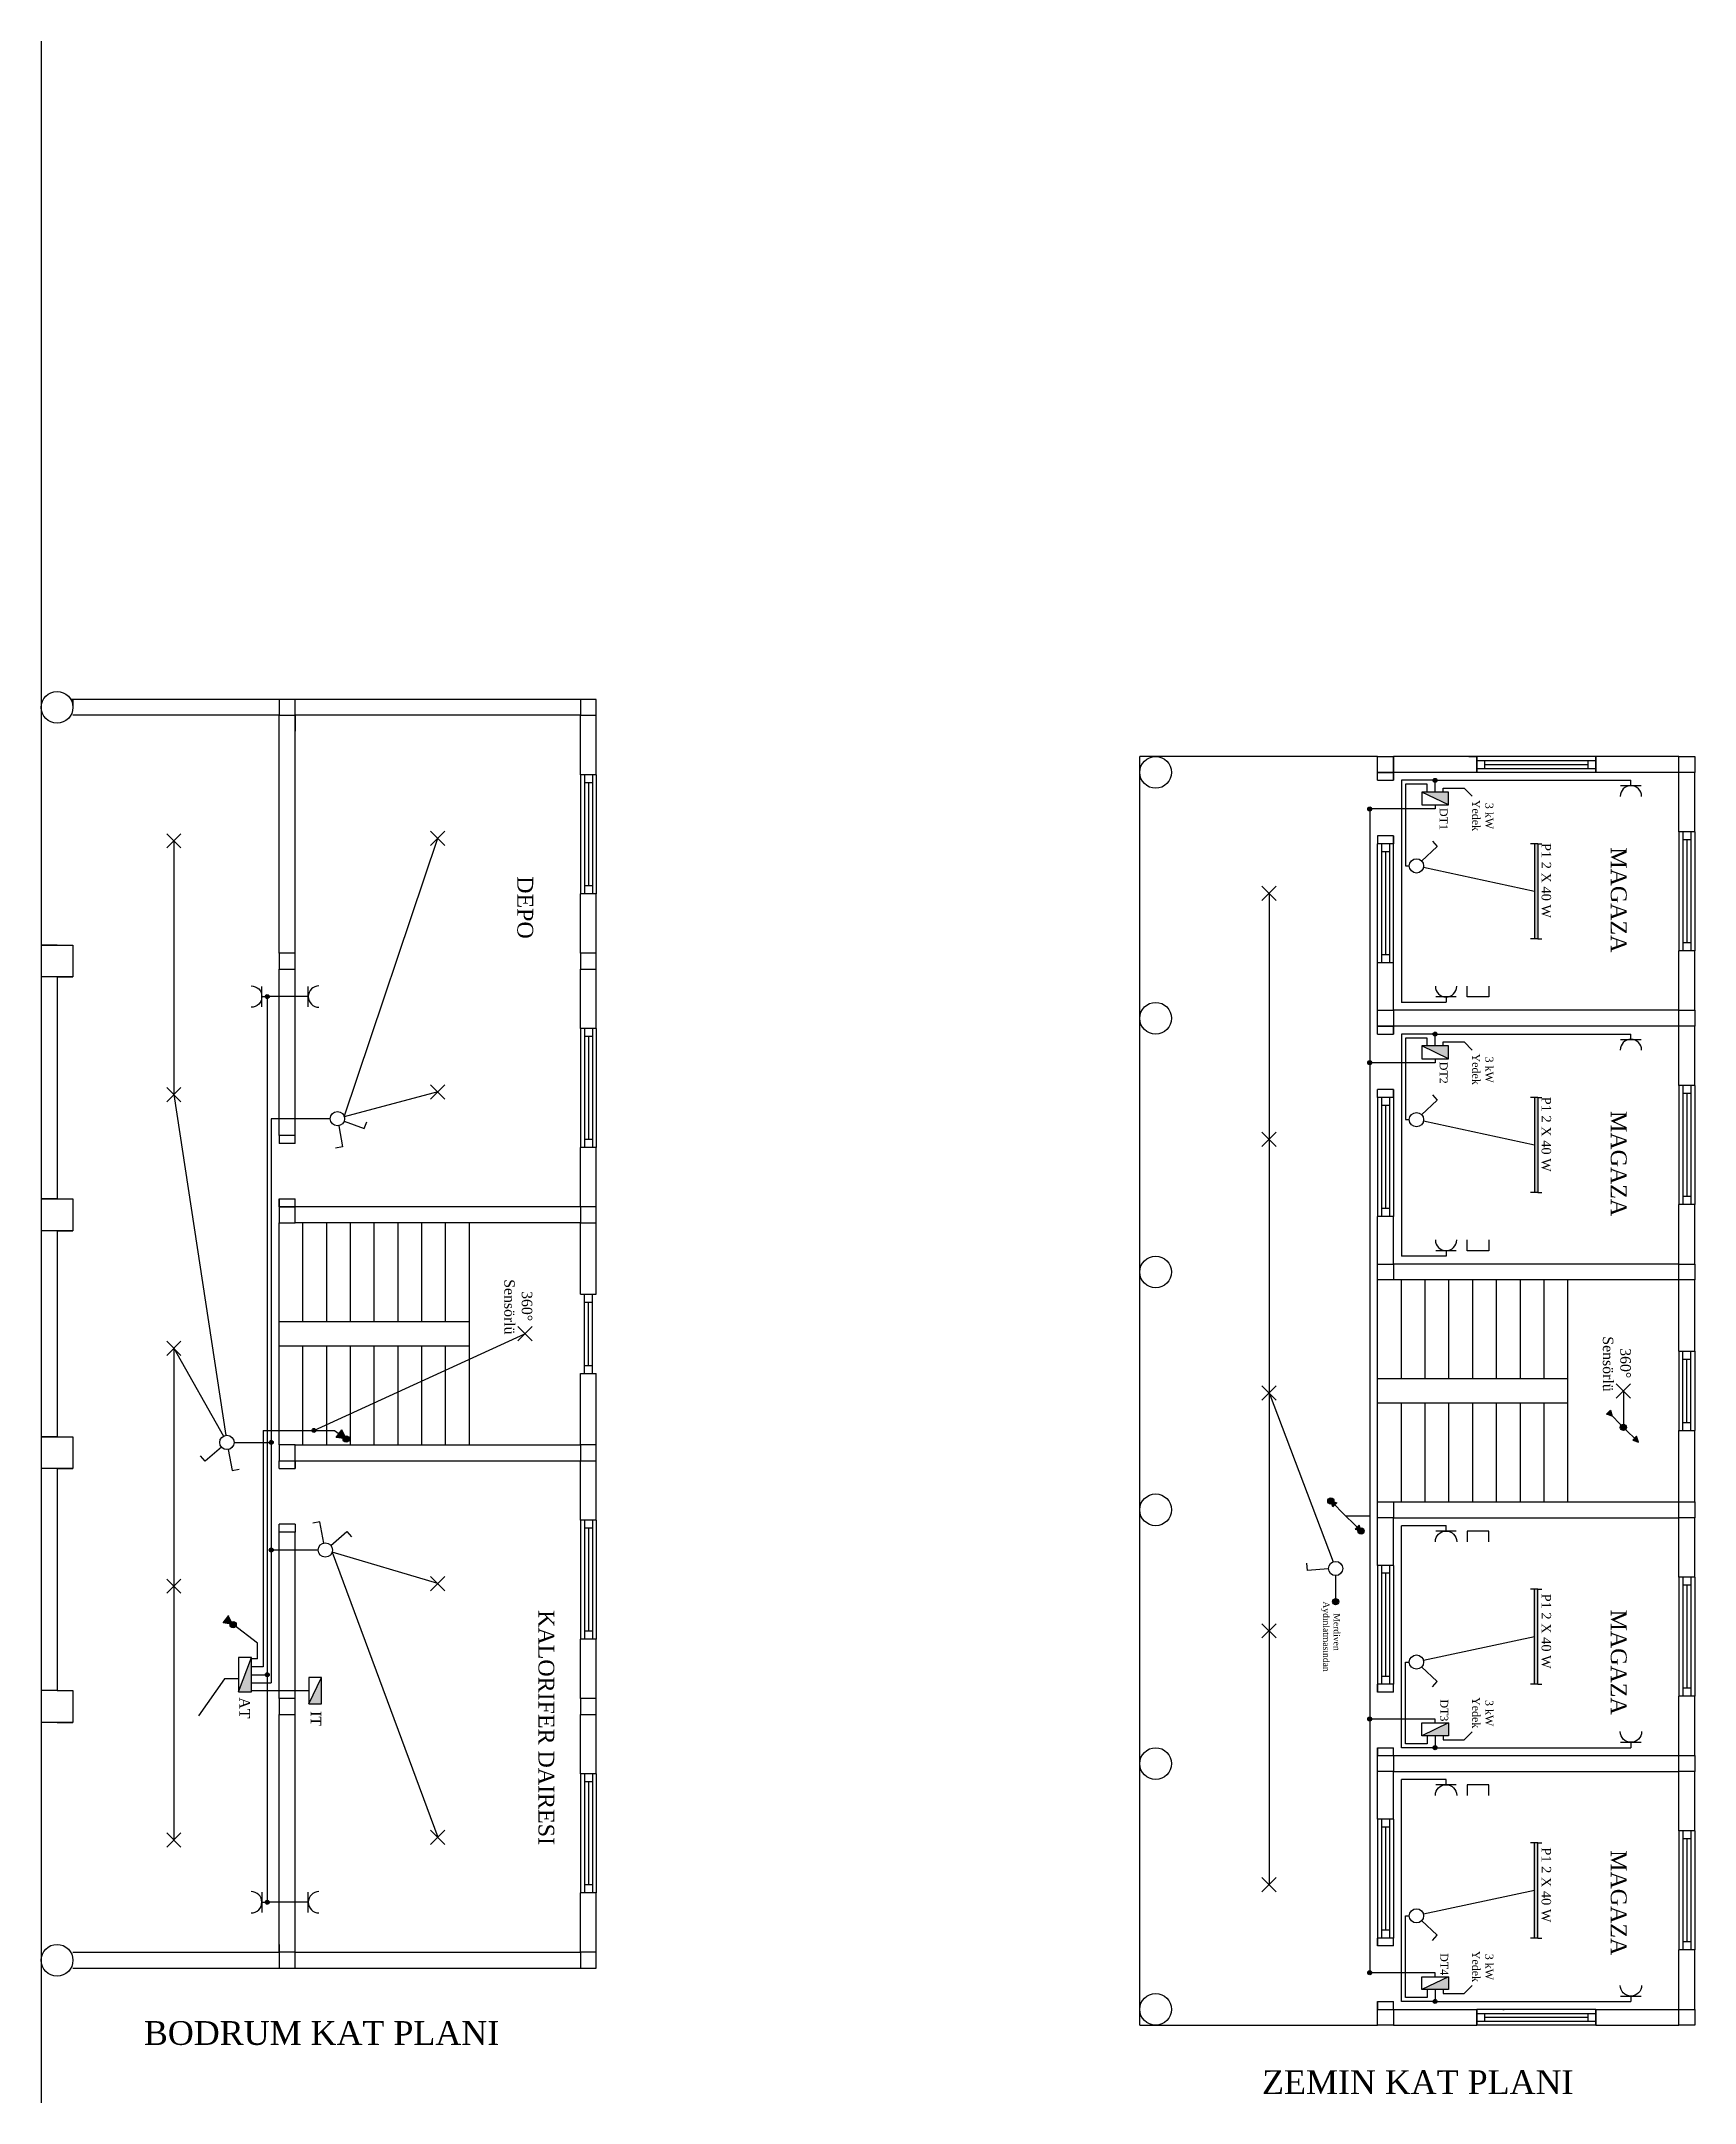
# Model space of a CAD drawing. Extents: x 17098 to 26368, y -5184 to -2184.
# Drawn here: x 17098 to 19184, y -4784 to -2184 of the extents above; entities that cross this region are included whole.
import ezdxf

# ---------------------------------------------------------------- set-up
doc = ezdxf.new("R2010")
doc.units = 0
doc.header["$MEASUREMENT"] = 0
doc.layers.get('0').update_dxf_attribs({"linetype": 'CONTINUOUS'})
doc.layers.get('DEFPOINTS').update_dxf_attribs({"linetype": 'CONTINUOUS'})
for name, color, linetype in [('BUAT', 241, 'CONTINUOUS'), ('duvar', 3, 'CONTINUOUS'), ('döşeme', 40, 'CONTINUOUS'), ('kolon', 1, 'CONTINUOUS'), ('Layer1', 4, 'CONTINUOUS'), ('LINYE', 2, 'CONTINUOUS'), ('sorti', 3, 'CONTINUOUS'), ('yazı', 6, 'CONTINUOUS')]:
    doc.layers.add(name, color=color, linetype=linetype)
doc.styles.get("Standard").update_dxf_attribs({"font": 'times.ttf'})

msp = doc.modelspace()

# ---------------------------------------------------------------- texts
at = {"layer": 'LINYE', "char_height": 10, "width": 38.182, "attachment_point": 1, "rotation": 270}
for s, insert in [(' 3 kW\\PYedek', (18929.5, -3141.2)), ('{\\fTimes New Roman|b0|i0|c162|p18;DT1}', (18871.9, -3151.5)), ('{\\fTimes New Roman|b0|i0|c162|p18;DT2}', (18871.9, -3471.5)), (' 3 kW\\PYedek', (18929.5, -3461.2)), ('{\\fTimes New Roman|b0|i0|c162|p18;DT3}', (18872.6, -4275.7)), (' 3 kW\\PYedek', (18929.5, -4272.7)), ('{\\fTimes New Roman|b0|i0|c162|p18;DT4}', (18872.6, -4595.7)), (' 3 kW\\PYedek', (18929.5, -4592.7))]:
    msp.add_mtext(s, dxfattribs=dict(at, insert=insert))
at = {"layer": 'sorti'}
for p in [(18990.4, -3195.6), (18990.4, -3515.6), (18990.4, -4142.3), (18990.4, -4462.3)]:
    msp.add_text('P1 2 X 40 W ', height=12, rotation=270, dxfattribs=at).set_placement(p)
at = {"layer": 'sorti', "attachment_point": 1, "rotation": 270}
for s, insert, char_height, width in [('{\\fTimes New Roman|b0|i0|c162|p18;   360°\\H0.8x;\\P\\pt13.2;\\H1.25x;Sensörlü}', (17717.5, -3745.8), 13.2, 92.53), ('{\\fTimes New Roman|b0|i0|c162|p18;   360°\\H0.8x;\\P\\pt13.2;\\H1.25x;Sensörlü}', (19102.9, -3817.8), 13.2, 92.53), ('{\\fTimes New Roman|b0|i0|c162|p18;     Merdiven\\PAydınlatmasından}', (18736.2, -4152.1), 8, 81.28), ('{\\fTimes New Roman|b0|i0|c162|p18;AT}', (17361.4, -4273.1), 13.2, 25.401), ('{\\fTimes New Roman|b0|i0|c162|p18;IT}', (17451.3, -4290.5), 13.2, 17.919)]:
    msp.add_mtext(s, dxfattribs=dict(at, insert=insert, char_height=char_height, width=width))
at = {"layer": 'yazı'}
for s, p in [('MAGAZA', (19077.7, -3201)), ('DEPO', (17698.7, -3237.5)), ('MAGAZA', (19077.7, -3533.7)), ('KALORIFER DAIRESI', (17725.3, -4163.1)), ('MAGAZA', (19077.7, -4162.4)), ('MAGAZA', (19077.7, -4465.8))]:
    msp.add_text(s, height=20, rotation=270, dxfattribs=at).set_placement(p)
for s, p in [('BODRUM KAT PLANI', (17227.7, -4711.4)), ('ZEMIN KAT PLANI', (18637.9, -4773.4))]:
    msp.add_text(s, height=30, dxfattribs=at).set_placement(p)

# ---------------------------------------------------------------- blocks, each defined once
blk = doc.blocks.new('M_ELEC_LUM_Light Any Type_P')
at = {"color": 0, "linetype": 'ByBlock'}
for p, q in [((-37.5, -37.5), (37.5, 37.5)), ((-37.5, 37.5), (37.5, -37.5))]:
    blk.add_line(p, q, dxfattribs=at)
blk = doc.blocks.new('M_ELEC_PWR_BS1363 Socket - Any Type_P')
at = {"color": 0, "linetype": 'ByBlock'}
blk.add_line((0, 75), (0, 112.5), dxfattribs=at)
blk.add_arc((0, 0), 75, 0, 180, dxfattribs=at)

# ---------------------------------------------------------------- hatches: boundary and pattern name
at = {"layer": 'BUAT'}
for points in [[(18856.1, -3119.1, 1), (18856.1, -3114.1, 1)], [(18872.8, -3147.7), (18872.8, -3131.6), (18839.4, -3131.6)], [(18773.6, -3155.2, 1), (18773.6, -3150.2, 1)], [(18985.5, -3316.6), (18985.5, -3196.6), (18981.5, -3196.6), (18981.5, -3316.6)], [(17383.3, -3391.8, 1), (17383.3, -3386.8, 1)], [(18872.8, -3467.7), (18872.8, -3451.6), (18839.4, -3451.6)], [(18856.1, -3439.1, 1), (18856.1, -3434.1, 1)], [(18773.6, -3475.2, 1), (18773.6, -3470.2, 1)], [(18985.5, -3636.6), (18985.5, -3516.6), (18981.5, -3516.6), (18981.5, -3636.6)], [(17388.3, -3954.1, 1), (17388.3, -3949.1, 1)], [(17442.1, -3939, 1), (17442.1, -3934, 1)], [(17388.3, -4089.8, 1), (17388.3, -4084.8, 1)], [(18985.5, -4136.6), (18985.5, -4256.6), (18981.5, -4256.6), (18981.5, -4136.6)], [(17347.1, -4266.3), (17363.3, -4266.3), (17363.3, -4222.9)], [(17383.3, -4247.1, 1), (17383.3, -4242.1, 1)], [(17435.6, -4281.3), (17451.8, -4281.3), (17451.8, -4247.9)], [(18773.6, -4302.9, 1), (18773.6, -4297.9, 1)], [(18839.4, -4321.6), (18872.8, -4321.6), (18872.8, -4305.4)], [(18856.1, -4339.1, 1), (18856.1, -4334.1, 1)], [(18985.5, -4456.6), (18985.5, -4576.6), (18981.5, -4576.6), (18981.5, -4456.6)], [(17383.3, -4534, 1), (17383.3, -4529, 1)], [(18773.6, -4622.9, 1), (18773.6, -4617.9, 1)], [(18839.4, -4641.6), (18872.8, -4641.6), (18872.8, -4625.4)], [(18856.1, -4659.1, 1), (18856.1, -4654.1, 1)]]:
    msp.add_hatch(color=256, dxfattribs=at).paths.add_polyline_path(points)
at = {"layer": 'kolon'}
h = msp.add_hatch(color=256, dxfattribs=at)
h.paths.add_polyline_path([(18724.6, -4021.5, 0.112795), (18722.9, -4021.9), (18724.6, -4025.4), (18720.7, -4024.8, 0.459697), (18724.6, -4029.4, 1)])
h.paths.add_polyline_path([(18724.6, -4025.4), (18721.5, -4023.1, 0.12169), (18720.7, -4024.8)], flags=17)
h.paths.add_polyline_path([(18724.6, -4025.4), (18722.9, -4021.9, 0.12169), (18721.5, -4023.1)], flags=17)
h = msp.add_hatch(color=256, dxfattribs=at)
h.paths.add_polyline_path([(18732.1, -4027.9), (18728.4, -4026.7, -0.117235), (18727.4, -4028.2), (18729.6, -4030.4)])
h.paths.add_polyline_path([(18727.4, -4028.2, 0.117235), (18728.4, -4026.7), (18724.6, -4025.4)], flags=17)
h.paths.add_polyline_path([(18727.4, -4028.2), (18724.6, -4025.4), (18728.4, -4026.7, 0.511918), (18724.6, -4021.5, 1), (18724.6, -4029.4, 0.198091)])
h = msp.add_hatch(color=256, dxfattribs=at)
h.paths.add_polyline_path([(18729.6, -4030.4), (18727.4, -4028.2, -0.115634), (18725.9, -4029.2), (18727.1, -4032.9)])
h.paths.add_polyline_path([(18727.4, -4028.2), (18724.6, -4025.4), (18725.9, -4029.2, 0.115634)])
h = msp.add_hatch(color=256, dxfattribs=at)
h.paths.add_polyline_path([(18760, -4060.5, -0.117235), (18761.6, -4059.5), (18760.3, -4055.8), (18757.8, -4058.3)])
h.paths.add_polyline_path([(18759.1, -4062, -0.115634), (18760, -4060.5), (18757.8, -4058.3), (18755.3, -4060.8)])
h.paths.add_polyline_path([(18762.8, -4063.2), (18760, -4060.5, 0.115634), (18759.1, -4062)], flags=17)
h.paths.add_polyline_path([(18762.8, -4063.2), (18761.6, -4059.5, 0.117235), (18760, -4060.5)], flags=17)
h.paths.add_polyline_path([(18762.8, -4059.3, 0.083271), (18761.6, -4059.5), (18762.8, -4063.2), (18759.1, -4062, 0.508587), (18762.8, -4067.2, 1)])
h = msp.add_hatch(color=256, dxfattribs=at)
h.paths.add_polyline_path([(17340.3, -4181.3), (17334.7, -4169.7), (17331.1, -4174.5)])
h.paths.add_polyline_path([(17340.3, -4181.3), (17331.1, -4174.5), (17327.6, -4179.3)])
h = msp.add_hatch(color=256, dxfattribs=at)
h.paths.add_polyline_path([(17340.3, -4177.3, 0.112795), (17338.6, -4177.7), (17340.3, -4181.3), (17336.4, -4180.7, 0.459697), (17340.3, -4185.2, 1)])
h.paths.add_polyline_path([(17340.3, -4181.3), (17337.1, -4178.9, 0.12169), (17336.4, -4180.7)], flags=17)
h.paths.add_polyline_path([(17340.3, -4181.3), (17338.6, -4177.7, 0.12169), (17337.1, -4178.9)], flags=17)
at = {"layer": 'sorti'}
msp.add_hatch(color=256, dxfattribs=at).paths.add_polyline_path([(19079.6, -3918.6), (19074.6, -3913.6), (19072.1, -3916.1)])
h = msp.add_hatch(color=256, dxfattribs=at)
h.paths.add_polyline_path([(19074.6, -3913.6), (19076.8, -3915.8, -0.115634), (19078.4, -3914.8), (19077.1, -3911.1)])
h.paths.add_polyline_path([(19076.8, -3915.8), (19079.6, -3918.6), (19078.4, -3914.8, 0.115634)])
h = msp.add_hatch(color=256, dxfattribs=at)
h.paths.add_polyline_path([(17482.8, -3947.2), (17477.2, -3935.6), (17473.7, -3940.4)])
h.paths.add_polyline_path([(17482.8, -3947.2), (17473.7, -3940.4), (17470.1, -3945.3)])
h = msp.add_hatch(color=256, dxfattribs=at)
h.paths.add_polyline_path([(17482.8, -3943.3, 0.112795), (17481.1, -3943.7), (17482.8, -3947.2), (17478.9, -3946.6, 0.459697), (17482.8, -3951.1, 1)])
h.paths.add_polyline_path([(17482.8, -3947.2), (17479.7, -3944.9, 0.12169), (17478.9, -3946.6)], flags=17)
h.paths.add_polyline_path([(17482.8, -3947.2), (17481.1, -3943.7, 0.12169), (17479.7, -3944.9)], flags=17)
h = msp.add_hatch(color=256, dxfattribs=at)
h.paths.add_polyline_path([(19093.6, -3928.7, 0.112795), (19091.9, -3929.1), (19093.6, -3932.6), (19089.7, -3932, 0.459697), (19093.6, -3936.6, 1)])
h.paths.add_polyline_path([(19093.6, -3932.6), (19090.4, -3930.3, 0.12169), (19089.7, -3932)], flags=17)
h.paths.add_polyline_path([(19093.6, -3932.6), (19091.9, -3929.1, 0.12169), (19090.4, -3930.3)], flags=17)
h = msp.add_hatch(color=256, dxfattribs=at)
h.paths.add_polyline_path([(19112.8, -3951.4), (19110.3, -3943.9), (19107.8, -3946.4)])
h.paths.add_polyline_path([(19112.8, -3951.4), (19107.8, -3946.4), (19105.3, -3948.9)])
h = msp.add_hatch(color=256, dxfattribs=at)
h.paths.add_polyline_path([(18730.6, -4148.6, 0.112795), (18728.9, -4149), (18730.6, -4152.5), (18726.7, -4151.9, 0.459697), (18730.6, -4156.5, 1)])
h.paths.add_polyline_path([(18730.6, -4152.5), (18727.4, -4150.2, 0.12169), (18726.7, -4151.9)], flags=17)
h.paths.add_polyline_path([(18730.6, -4152.5), (18728.9, -4149, 0.12169), (18727.4, -4150.2)], flags=17)

# ---------------------------------------------------------------- linework, layer by layer
for p, q in [((17398.3, -3044.6), (17398.3, -3034.6)), ((17398.3, -3034.6), (17418.3, -3034.6)), ((17398.3, -3044.6), (17398.3, -3034.6)), ((17398.3, -3044.6), (17398.3, -3034.6)), ((17418.3, -3054.6), (17418.3, -3034.6)), ((17418.3, -3034.6), (17418.3, -3054.6)), ((17418.3, -3054.6), (17418.3, -3034.6)), ((17778.3, -3044.6), (17778.3, -3034.6)), ((17798.3, -3054.6), (17798.3, -3034.6)), ((18898.6, -3086.6), (18908.6, -3086.6)), ((18783.6, -3106.6), (18803.6, -3106.6)), ((18908.6, -3106.6), (18898.6, -3106.6)), ((17398.3, -3364.6), (17398.3, -3354.6)), ((17418.3, -3374.6), (17418.3, -3354.6)), ((17398.3, -3654.6), (17418.3, -3654.6)), ((19163.6, -3836.6), (19183.6, -3836.6)), ((19168.6, -3936.6), (19168.6, -3836.6)), ((19168.6, -3846.6), (19178.6, -3846.6)), ((19173.6, -3926.6), (19173.6, -3846.6)), ((19178.6, -3936.6), (19178.6, -3836.6)), ((17398.3, -3954.6), (17398.3, -3944.6)), ((19163.6, -3936.6), (19183.6, -3936.6)), ((19168.6, -3926.6), (19178.6, -3926.6)), ((17398.3, -3974.6), (17418.3, -3974.6)), ((17418.3, -4274.6), (17418.3, -4254.6)), ((17398.3, -4274.6), (17398.3, -4264.6)), ((17418.3, -4594.6), (17418.3, -4574.6)), ((17418.3, -4594.6), (17418.3, -4574.6)), ((17398.3, -4594.6), (17398.3, -4584.6)), ((17398.3, -4584.6), (17398.3, -4594.6))]:
    msp.add_line(p, q)
at = {"layer": 'BUAT'}
for centre in [(18856.1, -3116.6), (18773.6, -3152.7), (17383.3, -3389.3), (18856.1, -3436.6), (18773.6, -3472.7), (17388.3, -3951.6), (17442.1, -3936.5), (17388.3, -4087.3), (17383.3, -4244.6), (18773.6, -4300.4), (18856.1, -4336.6), (17383.3, -4531.5), (18773.6, -4620.4), (18856.1, -4656.6)]:
    msp.add_circle(centre, 2.5, dxfattribs=at)
at = {"layer": 'DEFPOINTS', "linetype": 'ByBlock'}
for p in [(17398.3, -3034.6), (17778.3, -3034.6), (17398.3, -3354.6), (17778.3, -3354.6), (17398.3, -3674.6), (17778.3, -3674.6), (17398.3, -3974.6), (17778.3, -3974.6), (17398.3, -4294.6), (17778.3, -4294.6), (17398.3, -4614.6), (17778.3, -4614.6)]:
    msp.add_point(p, dxfattribs=at)
at = {"layer": 'duvar'}
for p, q in [((17098.3, -2184.5), (17098.3, -3324.6)), ((17398.3, -3014.6), (17138.3, -3014.6)), ((17778.3, -3014.6), (17418.3, -3014.6)), ((17098.3, -3024.6), (17098.3, -3324.6)), ((17098.3, -3029.1), (17098.3, -4784.4)), ((17398.3, -3034.6), (17138.3, -3034.6)), ((17398.3, -3334.6), (17398.3, -3034.6)), ((17778.3, -3034.6), (17418.3, -3034.6)), ((17418.3, -3334.6), (17418.3, -3034.6)), ((17778.3, -3109.6), (17778.3, -3034.6)), ((17798.3, -3109.6), (17798.3, -3034.6)), ((18908.6, -3086.6), (18803.6, -3086.6)), ((19163.6, -3086.6), (19058.6, -3086.6)), ((18908.6, -3106.6), (18803.6, -3106.6)), ((18943.3, -3106.6), (18941.5, -3106.6)), ((19163.6, -3106.6), (19058.6, -3106.6)), ((19163.6, -3181.6), (19163.6, -3106.6)), ((19183.6, -3181.6), (19183.6, -3106.6)), ((17778.3, -3334.6), (17778.3, -3259.6)), ((17798.3, -3334.6), (17798.3, -3259.6)), ((18783.6, -3406.6), (18783.6, -3346.6)), ((18803.6, -3406.6), (18803.6, -3346.6)), ((19163.6, -3406.6), (19163.6, -3331.6)), ((19183.6, -3406.6), (19183.6, -3331.6)), ((17098.3, -3364.6), (17098.3, -3644.6)), ((17098.3, -3364.6), (17098.3, -3644.6)), ((17098.3, -3364.6), (17098.3, -3647.2)), ((17118.3, -3364.6), (17118.3, -3644.6)), ((17398.3, -3564.6), (17398.3, -3354.6)), ((17418.3, -3564.6), (17418.3, -3354.6)), ((17778.3, -3429.6), (17778.3, -3354.6)), ((17798.3, -3429.6), (17798.3, -3354.6)), ((19163.6, -3406.6), (18803.6, -3406.6)), ((19163.6, -3426.6), (18803.6, -3426.6)), ((19163.6, -3501.6), (19163.6, -3426.6)), ((19183.6, -3501.6), (19183.6, -3426.6)), ((17778.3, -3654.6), (17778.3, -3579.6)), ((17798.3, -3654.6), (17798.3, -3579.6)), ((17778.3, -3654.6), (17418.3, -3654.6)), ((19163.6, -3726.6), (19163.6, -3651.6)), ((19183.6, -3726.6), (19183.6, -3651.6)), ((17098.3, -3684.6), (17098.3, -3944.6)), ((17098.3, -3684.6), (17098.3, -3944.6)), ((17098.3, -3684.6), (17098.3, -3944.6)), ((17118.3, -3684.6), (17118.3, -3944.6)), ((17778.3, -3674.6), (17418.3, -3674.6)), ((17778.3, -3764.6), (17778.3, -3674.6)), ((17798.3, -3764.6), (17798.3, -3674.6)), ((18783.6, -3726.6), (18783.6, -3666.6)), ((18803.6, -3726.6), (18803.6, -3666.6)), ((19163.6, -3726.6), (18803.6, -3726.6)), ((19163.6, -3746.6), (18803.6, -3746.6)), ((19163.6, -3836.6), (19163.6, -3746.6)), ((19183.6, -3836.6), (19183.6, -3746.6)), ((17778.3, -3954.6), (17778.3, -3864.6)), ((17798.3, -3954.6), (17798.3, -3864.6)), ((19163.6, -4026.6), (19163.6, -3936.6)), ((19183.6, -4026.6), (19183.6, -3936.6)), ((17418.3, -3954.6), (17778.3, -3954.6)), ((17418.3, -3974.6), (17778.3, -3974.6)), ((17778.3, -4049.6), (17778.3, -3974.6)), ((17798.3, -4049.6), (17798.3, -3974.6)), ((17098.3, -3984.6), (17098.3, -4264.6)), ((17098.3, -3984.6), (17098.3, -4264.6)), ((17118.3, -3984.6), (17118.3, -4264.6)), ((18803.6, -4026.6), (19163.6, -4026.6)), ((18783.6, -4106.6), (18783.6, -4046.6)), ((18803.6, -4046.6), (19163.6, -4046.6)), ((18803.6, -4106.6), (18803.6, -4046.6)), ((19163.6, -4121.6), (19163.6, -4046.6)), ((19183.6, -4121.6), (19183.6, -4046.6)), ((17398.3, -4274.6), (17398.3, -4064.6)), ((17418.3, -4274.6), (17418.3, -4064.6)), ((17778.3, -4274.6), (17778.3, -4199.6)), ((17798.3, -4274.6), (17798.3, -4199.6)), ((19163.6, -4346.6), (19163.6, -4271.6)), ((19183.6, -4346.6), (19183.6, -4271.6)), ((17398.3, -4594.6), (17398.3, -4294.6)), ((17418.3, -4594.6), (17418.3, -4294.6)), ((17778.3, -4369.6), (17778.3, -4294.6)), ((17798.3, -4369.6), (17798.3, -4294.6)), ((18783.6, -4426.6), (18783.6, -4366.6)), ((18803.6, -4346.6), (19163.6, -4346.6)), ((18803.6, -4366.6), (19163.6, -4366.6)), ((18803.6, -4426.6), (18803.6, -4366.6)), ((19163.6, -4441.6), (19163.6, -4366.6)), ((19183.6, -4441.6), (19183.6, -4366.6)), ((17778.3, -4594.6), (17778.3, -4519.6)), ((17798.3, -4594.6), (17798.3, -4519.6)), ((17138.3, -4594.6), (17398.3, -4594.6)), ((17418.3, -4594.6), (17778.3, -4594.6)), ((19163.6, -4666.6), (19163.6, -4591.6)), ((19183.6, -4666.6), (19183.6, -4591.6)), ((17138.3, -4614.6), (17398.3, -4614.6)), ((17418.3, -4614.6), (17778.3, -4614.6)), ((18803.6, -4666.6), (18908.6, -4666.6)), ((19058.6, -4666.6), (19163.6, -4666.6)), ((18803.6, -4686.6), (18908.6, -4686.6)), ((19058.6, -4686.6), (19163.6, -4686.6))]:
    msp.add_line(p, q, dxfattribs=at)
at = {"layer": 'döşeme'}
for p, q in [((18483.6, -4686.6), (18483.6, -3086.6)), ((18783.6, -3086.6), (18483.6, -3086.6)), ((18483.6, -4686.6), (18783.6, -4686.6))]:
    msp.add_line(p, q, dxfattribs=at)
at = {"layer": 'kolon'}
for p, q in [((17138.3, -3014.6), (17135.6, -3014.6)), ((17138.3, -3014.6), (17138.3, -3024.6)), ((17418.3, -3014.6), (17398.3, -3014.6)), ((17398.3, -3014.6), (17398.3, -3034.6)), ((17418.3, -3034.6), (17418.3, -3014.6)), ((17778.3, -3014.6), (17778.3, -3034.6)), ((17798.3, -3014.6), (17778.3, -3014.6)), ((17798.3, -3034.6), (17798.3, -3014.6)), ((17398.3, -3034.6), (17418.3, -3034.6)), ((17778.3, -3034.6), (17798.3, -3034.6)), ((18523.6, -3086.6), (18520.9, -3086.6)), ((18783.6, -3106.6), (18783.6, -3086.6)), ((18783.6, -3086.6), (18803.6, -3086.6)), ((18783.6, -3086.6), (18803.6, -3086.6)), ((18783.6, -3106.6), (18783.6, -3086.6)), ((18803.6, -3106.6), (18803.6, -3086.6)), ((18803.6, -3086.6), (18803.6, -3106.6)), ((19163.6, -3106.6), (19163.6, -3086.6)), ((19163.6, -3086.6), (19183.6, -3086.6)), ((19183.6, -3086.6), (19183.6, -3106.6)), ((18803.6, -3106.6), (18783.6, -3106.6)), ((18803.6, -3106.6), (18783.6, -3106.6)), ((19183.6, -3106.6), (19163.6, -3106.6)), ((18856.1, -3152.7), (18773.6, -3152.7)), ((18773.6, -3152.7), (18773.6, -4620.4)), ((18856.1, -3147.7), (18856.1, -3152.7)), ((17098.3, -3324.6), (17098.3, -3364.6)), ((17098.3, -3324.6), (17138.3, -3324.6)), ((17118.3, -3324.6), (17098.3, -3324.6)), ((17138.3, -3324.6), (17138.3, -3364.6)), ((17418.3, -3334.6), (17398.3, -3334.6)), ((17398.3, -3334.6), (17398.3, -3354.6)), ((17418.3, -3354.6), (17418.3, -3334.6)), ((17798.3, -3334.6), (17778.3, -3334.6)), ((17778.3, -3334.6), (17778.3, -3354.6)), ((17798.3, -3354.6), (17798.3, -3334.6)), ((17138.3, -3364.6), (17098.3, -3364.6)), ((17118.3, -3364.6), (17138.3, -3364.6)), ((17398.3, -3354.6), (17418.3, -3354.6)), ((17778.3, -3354.6), (17798.3, -3354.6)), ((18783.6, -3426.6), (18783.6, -3406.6)), ((18783.6, -3406.6), (18803.6, -3406.6)), ((18803.6, -3426.6), (18783.6, -3426.6)), ((18783.6, -3426.6), (18803.6, -3426.6)), ((18803.6, -3406.6), (18803.6, -3426.6)), ((19163.6, -3406.6), (19183.6, -3406.6)), ((19163.6, -3426.6), (19163.6, -3406.6)), ((19183.6, -3426.6), (19163.6, -3426.6)), ((19183.6, -3406.6), (19183.6, -3426.6)), ((18856.1, -3472.7), (18773.6, -3472.7)), ((18856.1, -3467.7), (18856.1, -3472.7)), ((17098.3, -3644.6), (17098.3, -3684.6)), ((17098.3, -3644.6), (17138.3, -3644.6)), ((17118.3, -3644.6), (17098.3, -3644.6)), ((17138.3, -3644.6), (17138.3, -3684.6)), ((17418.3, -3654.6), (17398.3, -3654.6)), ((17398.3, -3654.6), (17398.3, -3674.6)), ((17418.3, -3674.6), (17418.3, -3654.6)), ((17778.3, -3654.6), (17778.3, -3674.6)), ((17798.3, -3654.6), (17778.3, -3654.6)), ((17798.3, -3674.6), (17798.3, -3654.6)), ((17138.3, -3684.6), (17098.3, -3684.6)), ((17118.3, -3684.6), (17138.3, -3684.6)), ((17398.3, -3674.6), (17418.3, -3674.6)), ((17778.3, -3674.6), (17798.3, -3674.6)), ((18783.6, -3746.6), (18783.6, -3726.6)), ((18783.6, -3726.6), (18803.6, -3726.6)), ((18803.6, -3726.6), (18803.6, -3746.6)), ((19163.6, -3746.6), (19163.6, -3726.6)), ((19163.6, -3726.6), (19183.6, -3726.6)), ((19183.6, -3726.6), (19183.6, -3746.6)), ((18803.6, -3746.6), (18783.6, -3746.6)), ((19183.6, -3746.6), (19163.6, -3746.6)), ((17098.3, -3944.6), (17098.3, -3984.6)), ((17098.3, -3944.6), (17138.3, -3944.6)), ((17118.3, -3944.6), (17098.3, -3944.6)), ((17138.3, -3944.6), (17138.3, -3984.6)), ((17398.3, -3954.6), (17398.3, -3974.6)), ((17418.3, -3954.6), (17398.3, -3954.6)), ((17398.3, -3974.6), (17418.3, -3974.6)), ((17418.3, -3974.6), (17418.3, -3954.6)), ((17798.3, -3954.6), (17778.3, -3954.6)), ((17778.3, -3954.6), (17778.3, -3974.6)), ((17778.3, -3974.6), (17798.3, -3974.6)), ((17798.3, -3974.6), (17798.3, -3954.6)), ((17138.3, -3984.6), (17098.3, -3984.6)), ((17118.3, -3984.6), (17138.3, -3984.6)), ((18724.6, -4025.4), (18743.6, -4044.5)), ((18727.1, -4032.9), (18724.6, -4025.4)), ((18724.6, -4025.4), (18732.1, -4027.9)), ((18732.1, -4027.9), (18727.1, -4032.9)), ((18783.6, -4026.6), (18803.6, -4026.6)), ((18783.6, -4046.6), (18783.6, -4026.6)), ((18803.6, -4026.6), (18803.6, -4046.6)), ((19163.6, -4026.6), (19183.6, -4026.6)), ((19163.6, -4046.6), (19163.6, -4026.6)), ((19183.6, -4026.6), (19183.6, -4046.6)), ((18773.6, -4044.5), (18743.6, -4044.5)), ((18762.8, -4063.2), (18743.6, -4044.5)), ((18760.3, -4055.8), (18755.3, -4060.8)), ((18762.8, -4063.2), (18760.3, -4055.8)), ((18803.6, -4046.6), (18783.6, -4046.6)), ((19183.6, -4046.6), (19163.6, -4046.6)), ((18755.3, -4060.8), (18762.8, -4063.2)), ((17327.6, -4179.3), (17334.7, -4169.7)), ((17340.3, -4181.3), (17327.6, -4179.3)), ((17370.8, -4204.6), (17340.3, -4181.3)), ((17370.8, -4224.6), (17370.8, -4204.6)), ((17370.8, -4224.6), (17363.3, -4224.6)), ((17329.5, -4249.6), (17296.8, -4296.6)), ((17347.1, -4249.6), (17329.5, -4249.6)), ((17098.3, -4264.6), (17098.3, -4301.9)), ((17118.3, -4264.6), (17098.3, -4264.6)), ((17118.3, -4264.6), (17138.3, -4264.6)), ((17138.3, -4264.6), (17138.3, -4304.6)), ((17418.3, -4274.6), (17398.3, -4274.6)), ((17398.3, -4274.6), (17398.3, -4294.6)), ((17418.3, -4294.6), (17418.3, -4274.6)), ((17798.3, -4274.6), (17778.3, -4274.6)), ((17778.3, -4274.6), (17778.3, -4294.6)), ((17798.3, -4294.6), (17798.3, -4274.6)), ((17098.3, -4301.9), (17098.3, -4604.6)), ((17138.3, -4304.6), (17098.3, -4304.6)), ((17118.3, -4304.6), (17138.3, -4304.6)), ((17398.3, -4294.6), (17418.3, -4294.6)), ((17778.3, -4294.6), (17798.3, -4294.6)), ((18856.1, -4300.4), (18773.6, -4300.4)), ((18856.1, -4305.4), (18856.1, -4300.4)), ((18783.6, -4366.6), (18783.6, -4346.6)), ((18803.6, -4366.6), (18783.6, -4366.6)), ((18803.6, -4346.6), (18803.6, -4366.6)), ((19163.6, -4346.6), (19183.6, -4346.6)), ((19163.6, -4366.6), (19163.6, -4346.6)), ((19183.6, -4366.6), (19163.6, -4366.6)), ((19183.6, -4346.6), (19183.6, -4366.6)), ((17418.3, -4594.6), (17398.3, -4594.6)), ((17398.3, -4594.6), (17398.3, -4614.6)), ((17418.3, -4614.6), (17418.3, -4594.6)), ((17778.3, -4594.6), (17778.3, -4614.6)), ((17798.3, -4594.6), (17778.3, -4594.6)), ((17798.3, -4614.6), (17798.3, -4594.6)), ((17398.3, -4614.6), (17418.3, -4614.6)), ((17778.3, -4614.6), (17798.3, -4614.6)), ((18856.1, -4620.4), (18773.6, -4620.4)), ((18856.1, -4625.4), (18856.1, -4620.4)), ((18783.6, -4686.6), (18783.6, -4666.6)), ((18783.6, -4666.6), (18803.6, -4666.6)), ((18803.6, -4666.6), (18803.6, -4686.6)), ((19163.6, -4686.6), (19163.6, -4666.6)), ((19163.6, -4666.6), (19183.6, -4666.6)), ((19183.6, -4666.6), (19183.6, -4686.6)), ((18803.6, -4686.6), (18783.6, -4686.6)), ((19183.6, -4686.6), (19163.6, -4686.6))]:
    msp.add_line(p, q, dxfattribs=at)
for centre, radius in [((17118.3, -3024.6), 20), ((18503.6, -3106.6), 20), ((18503.6, -3416.6), 20), ((18503.6, -3736.6), 20), ((18503.6, -4036.6), 20), ((18724.6, -4025.4), 3.94), ((18762.8, -4063.2), 3.94), ((17340.3, -4181.3), 3.94), ((18503.6, -4356.6), 20), ((17118.3, -4604.6), 20), ((18503.6, -4666.6), 20)]:
    msp.add_circle(centre, radius, dxfattribs=at)
at = {"layer": 'Layer1'}
for p, q in [((18908.6, -3086.6), (18908.6, -3106.6)), ((18908.6, -3106.6), (18908.6, -3086.6)), ((19058.6, -3086.6), (18908.6, -3086.6)), ((18908.6, -3091.6), (19058.6, -3091.6)), ((18918.6, -3091.6), (18918.6, -3101.6)), ((19048.6, -3091.6), (19048.6, -3101.6)), ((19058.6, -3086.6), (19058.6, -3106.6)), ((19058.6, -3106.6), (19058.6, -3086.6)), ((17798.3, -3109.6), (17778.3, -3109.6)), ((17798.3, -3109.6), (17778.3, -3109.6)), ((17778.3, -3109.6), (17778.3, -3259.6)), ((17783.3, -3109.6), (17783.3, -3259.6)), ((17793.3, -3119.6), (17783.3, -3119.6)), ((17788.3, -3119.6), (17788.3, -3249.6)), ((17793.3, -3109.6), (17793.3, -3259.6)), ((17798.3, -3109.6), (17798.3, -3259.6)), ((18783.6, -3116.6), (18783.6, -3106.6)), ((18783.6, -3116.6), (18783.6, -3106.6)), ((18783.6, -3116.6), (18803.6, -3116.6)), ((18803.6, -3116.6), (18803.6, -3106.6)), ((18803.6, -3106.6), (18803.6, -3116.6)), ((18908.6, -3101.6), (19058.6, -3101.6)), ((19058.6, -3106.6), (18908.6, -3106.6)), ((18918.6, -3096.6), (19048.6, -3096.6)), ((18783.6, -3186.6), (18783.6, -3196.6)), ((18803.6, -3186.6), (18783.6, -3186.6)), ((18783.6, -3346.6), (18783.6, -3196.6)), ((18803.6, -3196.6), (18783.6, -3196.6)), ((18788.6, -3196.6), (18788.6, -3346.6)), ((18798.6, -3196.6), (18798.6, -3346.6)), ((18803.6, -3196.6), (18803.6, -3186.6)), ((18803.6, -3186.6), (18803.6, -3196.6)), ((18803.6, -3346.6), (18803.6, -3196.6)), ((19163.6, -3181.6), (19163.6, -3331.6)), ((19183.6, -3181.6), (19163.6, -3181.6)), ((19183.6, -3181.6), (19163.6, -3181.6)), ((19168.6, -3181.6), (19168.6, -3331.6)), ((19178.6, -3191.6), (19168.6, -3191.6)), ((19173.6, -3191.6), (19173.6, -3321.6)), ((19178.6, -3181.6), (19178.6, -3331.6)), ((19183.6, -3181.6), (19183.6, -3331.6)), ((18798.6, -3206.6), (18788.6, -3206.6)), ((18793.6, -3206.6), (18793.6, -3336.6)), ((17793.3, -3249.6), (17783.3, -3249.6)), ((17798.3, -3259.6), (17778.3, -3259.6)), ((17798.3, -3259.6), (17778.3, -3259.6)), ((19178.6, -3321.6), (19168.6, -3321.6)), ((18803.6, -3346.6), (18783.6, -3346.6)), ((18798.6, -3336.6), (18788.6, -3336.6)), ((19183.6, -3331.6), (19163.6, -3331.6)), ((19183.6, -3331.6), (19163.6, -3331.6)), ((17798.3, -3429.6), (17778.3, -3429.6)), ((17798.3, -3429.6), (17778.3, -3429.6)), ((17778.3, -3429.6), (17778.3, -3579.6)), ((17783.3, -3429.6), (17783.3, -3579.6)), ((17793.3, -3429.6), (17793.3, -3579.6)), ((17798.3, -3429.6), (17798.3, -3579.6)), ((18783.6, -3436.6), (18783.6, -3426.6)), ((18783.6, -3436.6), (18783.6, -3426.6)), ((18803.6, -3436.6), (18803.6, -3426.6)), ((18803.6, -3426.6), (18803.6, -3436.6)), ((17793.3, -3439.6), (17783.3, -3439.6)), ((17788.3, -3439.6), (17788.3, -3569.6)), ((18783.6, -3436.6), (18803.6, -3436.6)), ((18783.6, -3516.6), (18783.6, -3506.6)), ((18783.6, -3516.6), (18783.6, -3506.6)), ((18803.6, -3506.6), (18783.6, -3506.6)), ((18803.6, -3516.6), (18803.6, -3506.6)), ((18803.6, -3506.6), (18803.6, -3516.6)), ((19163.6, -3501.6), (19163.6, -3651.6)), ((19183.6, -3501.6), (19163.6, -3501.6)), ((19183.6, -3501.6), (19163.6, -3501.6)), ((19168.6, -3501.6), (19168.6, -3651.6)), ((19178.6, -3501.6), (19178.6, -3651.6)), ((19183.6, -3501.6), (19183.6, -3651.6)), ((18783.6, -3516.6), (18783.6, -3666.6)), ((18803.6, -3516.6), (18783.6, -3516.6)), ((18803.6, -3516.6), (18783.6, -3516.6)), ((18788.6, -3516.6), (18788.6, -3666.6)), ((18798.6, -3526.6), (18788.6, -3526.6)), ((18793.6, -3526.6), (18793.6, -3656.6)), ((18798.6, -3516.6), (18798.6, -3666.6)), ((18803.6, -3516.6), (18803.6, -3666.6)), ((19178.6, -3511.6), (19168.6, -3511.6)), ((19173.6, -3511.6), (19173.6, -3641.6)), ((17418.3, -3564.6), (17398.3, -3564.6)), ((17398.3, -3564.6), (17398.3, -3574.6)), ((17418.3, -3564.6), (17398.3, -3564.6)), ((17418.3, -3574.6), (17398.3, -3574.6)), ((17418.3, -3574.6), (17418.3, -3564.6)), ((17798.3, -3579.6), (17778.3, -3579.6)), ((17798.3, -3579.6), (17778.3, -3579.6)), ((17793.3, -3569.6), (17783.3, -3569.6)), ((17398.3, -3654.6), (17398.3, -3644.6)), ((17398.3, -3644.6), (17398.3, -3654.6)), ((17398.3, -3644.6), (17418.3, -3644.6)), ((17418.3, -3654.6), (17418.3, -3644.6)), ((17418.3, -3654.6), (17418.3, -3644.6)), ((18798.6, -3656.6), (18788.6, -3656.6)), ((19183.6, -3651.6), (19163.6, -3651.6)), ((19183.6, -3651.6), (19163.6, -3651.6)), ((19178.6, -3641.6), (19168.6, -3641.6)), ((17398.3, -3954.6), (17398.3, -3674.6)), ((17428.3, -3799.6), (17428.3, -3674.6)), ((17458.3, -3799.6), (17458.3, -3674.6)), ((17488.3, -3799.6), (17488.3, -3674.6)), ((17518.3, -3799.6), (17518.3, -3674.6)), ((17548.3, -3799.6), (17548.3, -3674.6)), ((17578.3, -3799.6), (17578.3, -3674.6)), ((17608.3, -3799.6), (17608.3, -3674.6)), ((17638.3, -3954.6), (17638.3, -3674.6)), ((18803.6, -3666.6), (18783.6, -3666.6)), ((18803.6, -3666.6), (18783.6, -3666.6)), ((17778.3, -3764.6), (17798.3, -3764.6)), ((17783.3, -3864.6), (17783.3, -3764.6)), ((17793.3, -3864.6), (17793.3, -3764.6)), ((18783.6, -4026.6), (18783.6, -3746.6)), ((18813.6, -3871.6), (18813.6, -3746.6)), ((18843.6, -3871.6), (18843.6, -3746.6)), ((18873.6, -3871.6), (18873.6, -3746.6)), ((18903.6, -3871.6), (18903.6, -3746.6)), ((18933.6, -3871.6), (18933.6, -3746.6)), ((18963.6, -3871.6), (18963.6, -3746.6)), ((18993.6, -3871.6), (18993.6, -3746.6)), ((19023.6, -4026.6), (19023.6, -3746.6)), ((17783.3, -3774.6), (17793.3, -3774.6)), ((17788.3, -3854.6), (17788.3, -3774.6)), ((17638.3, -3799.6), (17398.3, -3799.6)), ((17398.3, -3829.6), (17638.3, -3829.6)), ((17428.3, -3954.6), (17428.3, -3829.6)), ((17458.3, -3954.6), (17458.3, -3829.6)), ((17488.3, -3954.6), (17488.3, -3829.6)), ((17518.3, -3954.6), (17518.3, -3829.6)), ((17548.3, -3954.6), (17548.3, -3829.6)), ((17578.3, -3954.6), (17578.3, -3829.6)), ((17608.3, -3954.6), (17608.3, -3829.6)), ((19163.6, -3836.6), (19163.6, -3936.6)), ((19183.6, -3836.6), (19183.6, -3936.6)), ((17778.3, -3864.6), (17798.3, -3864.6)), ((17783.3, -3854.6), (17793.3, -3854.6)), ((19023.6, -3871.6), (18783.6, -3871.6)), ((18783.6, -3901.6), (19023.6, -3901.6)), ((18813.6, -4026.6), (18813.6, -3901.6)), ((18843.6, -4026.6), (18843.6, -3901.6)), ((18873.6, -4026.6), (18873.6, -3901.6)), ((18903.6, -4026.6), (18903.6, -3901.6)), ((18933.6, -4026.6), (18933.6, -3901.6)), ((18963.6, -4026.6), (18963.6, -3901.6)), ((18993.6, -4026.6), (18993.6, -3901.6)), ((17398.3, -3984.6), (17398.3, -3974.6)), ((17398.3, -3984.6), (17398.3, -3974.6)), ((17418.3, -3984.6), (17418.3, -3974.6)), ((17418.3, -3974.6), (17418.3, -3984.6)), ((17398.3, -3984.6), (17418.3, -3984.6)), ((17398.3, -4064.6), (17398.3, -4054.6)), ((17418.3, -4054.6), (17398.3, -4054.6)), ((17418.3, -4054.6), (17418.3, -4064.6)), ((17798.3, -4049.6), (17778.3, -4049.6)), ((17798.3, -4049.6), (17778.3, -4049.6)), ((17778.3, -4049.6), (17778.3, -4199.6)), ((17783.3, -4049.6), (17783.3, -4199.6)), ((17793.3, -4049.6), (17793.3, -4199.6)), ((17798.3, -4049.6), (17798.3, -4199.6)), ((17418.3, -4064.6), (17398.3, -4064.6)), ((17418.3, -4064.6), (17398.3, -4064.6)), ((17793.3, -4059.6), (17783.3, -4059.6)), ((17788.3, -4059.6), (17788.3, -4189.6)), ((18783.6, -4106.6), (18783.6, -4256.6)), ((18803.6, -4106.6), (18783.6, -4106.6)), ((18803.6, -4106.6), (18783.6, -4106.6)), ((18788.6, -4106.6), (18788.6, -4256.6)), ((18798.6, -4106.6), (18798.6, -4256.6)), ((18803.6, -4106.6), (18803.6, -4256.6)), ((18798.6, -4116.6), (18788.6, -4116.6)), ((18793.6, -4116.6), (18793.6, -4246.6)), ((19163.6, -4121.6), (19163.6, -4271.6)), ((19183.6, -4121.6), (19163.6, -4121.6)), ((19183.6, -4121.6), (19163.6, -4121.6)), ((19168.6, -4121.6), (19168.6, -4271.6)), ((19178.6, -4131.6), (19168.6, -4131.6)), ((19173.6, -4131.6), (19173.6, -4261.6)), ((19178.6, -4121.6), (19178.6, -4271.6)), ((19183.6, -4121.6), (19183.6, -4271.6)), ((17798.3, -4199.6), (17778.3, -4199.6)), ((17798.3, -4199.6), (17778.3, -4199.6)), ((17793.3, -4189.6), (17783.3, -4189.6)), ((18803.6, -4256.6), (18783.6, -4256.6)), ((18783.6, -4266.6), (18783.6, -4256.6)), ((18803.6, -4256.6), (18783.6, -4256.6)), ((18783.6, -4256.6), (18783.6, -4266.6)), ((18798.6, -4246.6), (18788.6, -4246.6)), ((18803.6, -4266.6), (18803.6, -4256.6)), ((18803.6, -4266.6), (18803.6, -4256.6)), ((19178.6, -4261.6), (19168.6, -4261.6)), ((18803.6, -4266.6), (18783.6, -4266.6)), ((19183.6, -4271.6), (19163.6, -4271.6)), ((19183.6, -4271.6), (19163.6, -4271.6)), ((18783.6, -4336.6), (18803.6, -4336.6)), ((18783.6, -4346.6), (18783.6, -4336.6)), ((18783.6, -4336.6), (18783.6, -4346.6)), ((18803.6, -4346.6), (18803.6, -4336.6)), ((18803.6, -4346.6), (18803.6, -4336.6)), ((18783.6, -4346.6), (18803.6, -4346.6)), ((18783.6, -4346.6), (18803.6, -4346.6)), ((17798.3, -4369.6), (17778.3, -4369.6)), ((17798.3, -4369.6), (17778.3, -4369.6)), ((17778.3, -4369.6), (17778.3, -4519.6)), ((17783.3, -4369.6), (17783.3, -4519.6)), ((17793.3, -4379.6), (17783.3, -4379.6)), ((17788.3, -4379.6), (17788.3, -4509.6)), ((17793.3, -4369.6), (17793.3, -4519.6)), ((17798.3, -4369.6), (17798.3, -4519.6)), ((18783.6, -4426.6), (18783.6, -4576.6)), ((18803.6, -4426.6), (18783.6, -4426.6)), ((18803.6, -4426.6), (18783.6, -4426.6)), ((18788.6, -4426.6), (18788.6, -4576.6)), ((18798.6, -4436.6), (18788.6, -4436.6)), ((18793.6, -4436.6), (18793.6, -4566.6)), ((18798.6, -4426.6), (18798.6, -4576.6)), ((18803.6, -4426.6), (18803.6, -4576.6)), ((19163.6, -4441.6), (19163.6, -4591.6)), ((19183.6, -4441.6), (19163.6, -4441.6)), ((19183.6, -4441.6), (19163.6, -4441.6)), ((19168.6, -4441.6), (19168.6, -4591.6)), ((19178.6, -4441.6), (19178.6, -4591.6)), ((19183.6, -4441.6), (19183.6, -4591.6)), ((19178.6, -4451.6), (19168.6, -4451.6)), ((19173.6, -4451.6), (19173.6, -4581.6)), ((17798.3, -4519.6), (17778.3, -4519.6)), ((17798.3, -4519.6), (17778.3, -4519.6)), ((17793.3, -4509.6), (17783.3, -4509.6)), ((18798.6, -4566.6), (18788.6, -4566.6)), ((18803.6, -4576.6), (18783.6, -4576.6)), ((18783.6, -4586.6), (18783.6, -4576.6)), ((18803.6, -4576.6), (18783.6, -4576.6)), ((18783.6, -4576.6), (18783.6, -4586.6)), ((18803.6, -4586.6), (18783.6, -4586.6)), ((18803.6, -4586.6), (18803.6, -4576.6)), ((18803.6, -4586.6), (18803.6, -4576.6)), ((19183.6, -4591.6), (19163.6, -4591.6)), ((19183.6, -4591.6), (19163.6, -4591.6)), ((19178.6, -4581.6), (19168.6, -4581.6)), ((18783.6, -4656.6), (18803.6, -4656.6)), ((18783.6, -4656.6), (18783.6, -4666.6)), ((18783.6, -4666.6), (18783.6, -4656.6)), ((18783.6, -4666.6), (18803.6, -4666.6)), ((18803.6, -4666.6), (18803.6, -4656.6)), ((18803.6, -4666.6), (18803.6, -4656.6)), ((19058.6, -4666.6), (18908.6, -4666.6)), ((18908.6, -4686.6), (18908.6, -4666.6)), ((18908.6, -4666.6), (18908.6, -4686.6)), ((18908.6, -4671.6), (19058.6, -4671.6)), ((18918.6, -4671.6), (18918.6, -4681.6)), ((18918.6, -4676.6), (19048.6, -4676.6)), ((18941.5, -4666.6), (18943.3, -4666.6)), ((19048.6, -4671.6), (19048.6, -4681.6)), ((19058.6, -4686.6), (19058.6, -4666.6)), ((19058.6, -4666.6), (19058.6, -4686.6)), ((18908.6, -4681.6), (19058.6, -4681.6)), ((19058.6, -4686.6), (18908.6, -4686.6))]:
    msp.add_line(p, q, dxfattribs=at)
at = {"layer": 'LINYE'}
for p, q in [((18856.1, -3131.6), (18856.1, -3116.6)), ((18846.1, -3121.6), (18818.6, -3121.6)), ((18818.6, -3121.6), (18818.6, -3224.5)), ((18846.1, -3131.6), (18846.1, -3121.6)), ((18866.1, -3131.6), (18866.1, -3126.6)), ((18866.1, -3126.6), (18892.7, -3126.6)), ((18892.7, -3126.6), (18902.7, -3136.7)), ((18981.5, -3196.6), (18976.5, -3196.6)), ((18981.5, -3196.6), (18981.5, -3316.6)), ((18985.5, -3196.6), (18981.5, -3196.6)), ((18985.5, -3196.6), (18985.5, -3316.6)), ((18985.5, -3196.6), (18990.5, -3196.6)), ((18818.6, -3224.5), (18823.6, -3224.5)), ((18981.5, -3316.6), (18976.5, -3316.6)), ((18985.5, -3316.6), (18981.5, -3316.6)), ((18985.5, -3316.6), (18990.5, -3316.6)), ((18846.1, -3441.6), (18818.6, -3441.6)), ((18818.6, -3441.6), (18818.6, -3544.5)), ((18846.1, -3451.6), (18846.1, -3441.6)), ((18856.1, -3451.6), (18856.1, -3436.6)), ((18866.1, -3451.6), (18866.1, -3446.6)), ((18866.1, -3446.6), (18892.7, -3446.6)), ((18892.7, -3446.6), (18902.7, -3456.7)), ((18981.5, -3516.6), (18976.5, -3516.6)), ((18981.5, -3516.6), (18981.5, -3636.6)), ((18985.5, -3516.6), (18981.5, -3516.6)), ((18985.5, -3516.6), (18985.5, -3636.6)), ((18985.5, -3516.6), (18990.5, -3516.6)), ((18818.6, -3544.5), (18823.6, -3544.5)), ((18981.5, -3636.6), (18976.5, -3636.6)), ((18985.5, -3636.6), (18981.5, -3636.6)), ((18985.5, -3636.6), (18990.5, -3636.6)), ((17378.3, -3936.5), (17442.1, -3936.5)), ((17378.3, -3936.5), (17378.3, -4234.6)), ((17388.3, -4087.3), (17388.3, -4254.6)), ((18981.5, -4136.6), (18976.5, -4136.6)), ((18981.5, -4256.6), (18981.5, -4136.6)), ((18985.5, -4136.6), (18981.5, -4136.6)), ((18985.5, -4256.6), (18985.5, -4136.6)), ((18985.5, -4136.6), (18990.5, -4136.6)), ((17378.3, -4234.6), (17363.3, -4234.6)), ((18818.6, -4331.6), (18818.6, -4228.6)), ((18818.6, -4228.6), (18823.6, -4228.6)), ((17363.3, -4244.6), (17383.3, -4244.6)), ((17363.3, -4254.6), (17388.3, -4254.6)), ((18981.5, -4256.6), (18976.5, -4256.6)), ((18985.5, -4256.6), (18981.5, -4256.6)), ((18985.5, -4256.6), (18990.5, -4256.6)), ((17363.3, -4264.6), (17378.3, -4264.6)), ((17378.3, -4264.6), (17435.6, -4264.6)), ((18846.1, -4331.6), (18818.6, -4331.6)), ((18846.1, -4321.6), (18846.1, -4331.6)), ((18856.1, -4321.6), (18856.1, -4336.6)), ((18866.1, -4321.6), (18866.1, -4326.6)), ((18866.1, -4326.6), (18892.7, -4326.6)), ((18892.7, -4326.6), (18902.7, -4316.4)), ((18981.5, -4456.6), (18976.5, -4456.6)), ((18981.5, -4576.6), (18981.5, -4456.6)), ((18985.5, -4456.6), (18981.5, -4456.6)), ((18985.5, -4576.6), (18985.5, -4456.6)), ((18985.5, -4456.6), (18990.5, -4456.6)), ((18818.6, -4651.6), (18818.6, -4548.6)), ((18818.6, -4548.6), (18823.6, -4548.6)), ((18981.5, -4576.6), (18976.5, -4576.6)), ((18985.5, -4576.6), (18981.5, -4576.6)), ((18985.5, -4576.6), (18990.5, -4576.6)), ((18846.1, -4651.6), (18818.6, -4651.6)), ((18846.1, -4641.6), (18846.1, -4651.6)), ((18856.1, -4641.6), (18856.1, -4656.6)), ((18866.1, -4641.6), (18866.1, -4646.6)), ((18866.1, -4646.6), (18892.7, -4646.6)), ((18892.7, -4646.6), (18902.7, -4636.4))]:
    msp.add_line(p, q, dxfattribs=at)
at = {"layer": 'sorti'}
for p, q in [((18856.1, -3116.6), (18813.6, -3116.6)), ((18813.6, -3116.6), (18813.6, -3396.6)), ((18856.1, -3116.6), (19103, -3116.6)), ((18872.8, -3147.7), (18839.4, -3131.6)), ((19090.1, -3123.3), (19103, -3123.3)), ((19103, -3123.3), (19115.9, -3123.3)), ((17265.5, -3192.9), (17265.5, -3512.9)), ((17480.5, -3541), (17598.3, -3189.6)), ((18852.7, -3193.4), (18858.9, -3199.9)), ((18839.1, -3218.4), (18858.9, -3199.9)), ((18981.5, -3256.6), (18841.4, -3226.4)), ((18646.7, -3259.2), (18646.7, -3569.2)), ((17376.5, -3389.3), (17376.5, -3376.4)), ((17435, -3389.3), (17435, -3376.4)), ((18896.7, -3389.8), (18896.7, -3376.3)), ((18923.7, -3376.3), (18923.7, -3389.8)), ((17376.5, -3402.1), (17376.5, -3389.3)), ((17428.3, -3389.3), (17383.3, -3389.3)), ((17383.3, -3389.3), (17383.3, -4531.5)), ((17435, -3402.1), (17435, -3389.3)), ((18869.9, -3396.6), (18813.6, -3396.6)), ((18869.9, -3389.8), (18857, -3389.8)), ((18882.8, -3389.8), (18869.9, -3389.8)), ((18923.7, -3389.8), (18896.7, -3389.8)), ((18813.6, -3436.6), (18813.6, -3716.6)), ((18856.1, -3436.6), (18813.6, -3436.6)), ((18872.8, -3467.7), (18839.4, -3451.6)), ((18856.1, -3436.6), (19103, -3436.6)), ((19090.1, -3443.3), (19103, -3443.3)), ((19103, -3443.3), (19115.9, -3443.3)), ((17598.3, -3509.6), (17480.5, -3541)), ((17265.5, -3512.9), (17331.1, -3942.7)), ((18839.1, -3538.4), (18858.9, -3519.9)), ((18852.7, -3513.4), (18858.9, -3519.9)), ((17462.8, -3543.3), (17388.3, -3543.3)), ((17388.3, -3543.3), (17388.3, -4087.3)), ((17473.4, -3552.2), (17478.1, -3578.8)), ((17480.2, -3546.4), (17505.6, -3555.6)), ((17505.6, -3555.6), (17508.7, -3547.2)), ((18981.5, -3576.6), (18841.4, -3546.4)), ((17478.1, -3578.8), (17469.2, -3580.4)), ((18646.7, -3569.2), (18646.7, -3889.2)), ((18869.9, -3716.6), (18813.6, -3716.6)), ((18869.9, -3709.8), (18857, -3709.8)), ((18882.8, -3709.8), (18869.9, -3709.8)), ((18896.7, -3709.8), (18896.7, -3696.3)), ((18923.7, -3709.8), (18896.7, -3709.8)), ((18923.7, -3696.3), (18923.7, -3709.8)), ((17442.1, -3936.5), (17708.3, -3814.6)), ((17265.5, -3832.9), (17265.5, -4132.9)), ((17265.5, -3832.9), (17328, -3943.8)), ((18646.7, -3889.2), (18646.7, -4189.2)), ((18646.7, -3889.2), (18727.4, -4102.2)), ((19093.6, -3886.6), (19093.6, -3932.6)), ((19072.1, -3916.1), (19077.1, -3911.1)), ((19079.6, -3918.6), (19072.1, -3916.1)), ((19074.6, -3913.6), (19093.6, -3932.6)), ((19077.1, -3911.1), (19079.6, -3918.6)), ((17341.4, -3951.6), (17388.3, -3951.6)), ((17442.1, -3936.5), (17468.3, -3936.5)), ((17468.3, -3936.5), (17482.8, -3947.2)), ((17470.1, -3945.3), (17477.2, -3935.6)), ((17482.8, -3947.2), (17470.1, -3945.3)), ((17482.8, -3947.2), (17477.2, -3935.6)), ((19112.8, -3951.4), (19093.6, -3932.6)), ((19110.3, -3943.9), (19105.3, -3948.9)), ((19105.3, -3948.9), (19112.8, -3951.4)), ((19112.8, -3951.4), (19110.3, -3943.9)), ((17305.2, -3975.1), (17299.3, -3968.3)), ((17325.6, -3957.5), (17305.2, -3975.1)), ((17334.1, -3960.4), (17339.2, -3987)), ((17339.2, -3987), (17348, -3985.3)), ((17449.7, -4051.9), (17440.9, -4053.6)), ((17454.8, -4078.5), (17449.7, -4051.9)), ((17463.3, -4081.4), (17483.7, -4063.8)), ((17483.7, -4063.8), (17489.6, -4070.6)), ((18869.9, -4056.6), (18813.6, -4056.6)), ((18813.6, -4336.6), (18813.6, -4056.6)), ((18869.9, -4063.3), (18857, -4063.3)), ((18882.8, -4063.3), (18869.9, -4063.3)), ((18896.7, -4063.3), (18896.7, -4076.8)), ((18923.7, -4063.3), (18896.7, -4063.3)), ((18923.7, -4076.8), (18923.7, -4063.3)), ((17447.5, -4087.3), (17388.3, -4087.3)), ((17598.3, -4129.6), (17465.1, -4089.9)), ((17465.1, -4089.9), (17598.3, -4449.6)), ((18694.1, -4104), (18694.7, -4113)), ((17265.5, -4132.9), (17265.5, -4452.9)), ((18721.6, -4111.2), (18694.7, -4113)), ((18730.6, -4119.6), (18730.6, -4152.5)), ((18646.7, -4189.2), (18646.7, -4509.2)), ((18981.5, -4196.6), (18841.4, -4226.7)), ((17347.1, -4266.3), (17363.3, -4222.9)), ((18839.1, -4234.7), (18858.9, -4253.2)), ((17435.6, -4281.3), (17451.8, -4247.9)), ((18852.7, -4259.7), (18858.9, -4253.2)), ((18872.8, -4305.4), (18839.4, -4321.6)), ((18856.1, -4336.6), (18813.6, -4336.6)), ((18856.1, -4336.6), (19103, -4336.6)), ((19090.1, -4329.8), (19103, -4329.8)), ((19103, -4329.8), (19115.9, -4329.8)), ((18869.9, -4376.6), (18813.6, -4376.6)), ((18813.6, -4656.6), (18813.6, -4376.6)), ((18869.9, -4383.3), (18857, -4383.3)), ((18882.8, -4383.3), (18869.9, -4383.3)), ((18896.7, -4383.3), (18896.7, -4396.8)), ((18923.7, -4383.3), (18896.7, -4383.3)), ((18923.7, -4396.8), (18923.7, -4383.3)), ((17376.5, -4518.6), (17376.5, -4531.5)), ((17435, -4531.5), (17435, -4518.6)), ((18981.5, -4516.6), (18841.4, -4546.7)), ((17376.5, -4531.5), (17376.5, -4544.3)), ((17428.3, -4531.5), (17383.3, -4531.5)), ((17435, -4544.3), (17435, -4531.5)), ((18839.1, -4554.7), (18858.9, -4573.2)), ((18852.7, -4579.7), (18858.9, -4573.2)), ((18872.8, -4625.4), (18839.4, -4641.6)), ((19090.1, -4649.8), (19103, -4649.8)), ((19103, -4649.8), (19115.9, -4649.8)), ((18856.1, -4656.6), (18813.6, -4656.6)), ((18856.1, -4656.6), (19103, -4656.6))]:
    msp.add_line(p, q, dxfattribs=at)
for points in [[(18839.4, -3131.6), (18839.4, -3147.7), (18872.8, -3147.7), (18872.8, -3131.6)], [(18839.4, -3451.6), (18839.4, -3467.7), (18872.8, -3467.7), (18872.8, -3451.6)], [(17363.3, -4222.9), (17347.1, -4222.9), (17347.1, -4266.3), (17363.3, -4266.3)], [(17451.8, -4247.9), (17435.6, -4247.9), (17435.6, -4281.3), (17451.8, -4281.3)], [(18839.4, -4321.6), (18839.4, -4305.4), (18872.8, -4305.4), (18872.8, -4321.6)], [(18839.4, -4641.6), (18839.4, -4625.4), (18872.8, -4625.4), (18872.8, -4641.6)]]:
    msp.add_lwpolyline(points, close=True, dxfattribs=at)
for centre, radius in [((18832.6, -3224.5), 9), ((17471.8, -3543.3), 9), ((18832.6, -3544.5), 9), ((17332.4, -3951.6), 9), ((17482.8, -3947.2), 3.94), ((19093.6, -3932.6), 3.94), ((17456.5, -4087.3), 9), ((18730.6, -4110.6), 9), ((18730.6, -4152.5), 3.94), ((18832.6, -4228.6), 9), ((18832.6, -4548.6), 9)]:
    msp.add_circle(centre, radius, dxfattribs=at)

# ---------------------------------------------------------------- block references
at = {"layer": 'sorti', "yscale": 0.180000000000291, "zscale": 0.18}
for p, xscale in [((19103, -3136.8), 0.180000000000291), ((19103, -3456.8), 0.180000000000291), ((18869.9, -4076.8), -0.180000000000291), ((18869.9, -4396.8), -0.180000000000291)]:
    msp.add_blockref('M_ELEC_PWR_BS1363 Socket - Any Type_P', p, dxfattribs=dict(at, xscale=xscale))
at = {"layer": 'sorti'}
for name, p, xscale, yscale, zscale, rotation in [('M_ELEC_LUM_Light Any Type_P', (17265.5, -3192.9), 0.2400000000052387, 0.2400000000016007, 0.24, 270), ('M_ELEC_LUM_Light Any Type_P', (17598.3, -3189.6), 0.2400000000052387, 0.2400000000016007, 0.24, 270), ('M_ELEC_LUM_Light Any Type_P', (18646.7, -3259.2), 0.2400000000052387, 0.2400000000016007, 0.24, 270), ('M_ELEC_PWR_BS1363 Socket - Any Type_P', (17363, -3389.3), -0.180000000000291, 0.180000000000291, 0.18, 270), ('M_ELEC_PWR_BS1363 Socket - Any Type_P', (17448.5, -3389.3), 0.180000000000291, 0.180000000000291, 0.18, 89.99999999999999), ('M_ELEC_PWR_BS1363 Socket - Any Type_P', (18869.9, -3376.3), 0.180000000000291, 0.180000000000291, 0.18, 180), ('M_ELEC_LUM_Light Any Type_P', (17265.5, -3512.9), 0.2400000000052387, 0.2400000000016007, 0.24, 270), ('M_ELEC_LUM_Light Any Type_P', (17598.3, -3509.6), 0.2400000000052387, 0.2400000000016007, 0.24, 270), ('M_ELEC_LUM_Light Any Type_P', (18646.7, -3569.2), 0.2400000000052387, 0.2400000000016007, 0.24, 270), ('M_ELEC_PWR_BS1363 Socket - Any Type_P', (18869.9, -3696.3), 0.180000000000291, 0.180000000000291, 0.18, 180), ('M_ELEC_LUM_Light Any Type_P', (17708.3, -3814.6), 0.2400000000052387, 0.2400000000016007, 0.24, 270), ('M_ELEC_LUM_Light Any Type_P', (17265.5, -3832.9), 0.2400000000052387, 0.2400000000016007, 0.24, 270), ('M_ELEC_LUM_Light Any Type_P', (18646.7, -3889.2), 0.2400000000052387, 0.2400000000016007, 0.24, 270), ('M_ELEC_LUM_Light Any Type_P', (19093.6, -3886.6), 0.2400000000052387, 0.2400000000016007, 0.24, 270), ('M_ELEC_LUM_Light Any Type_P', (17265.5, -4132.9), 0.2400000000052387, 0.2400000000016007, 0.24, 270), ('M_ELEC_LUM_Light Any Type_P', (17598.3, -4129.6), 0.2400000000052387, 0.2400000000016007, 0.24, 270), ('M_ELEC_LUM_Light Any Type_P', (18646.7, -4189.2), 0.2400000000052387, 0.2400000000016007, 0.24, 270), ('M_ELEC_PWR_BS1363 Socket - Any Type_P', (19103, -4316.3), -0.180000000000291, 0.180000000000291, 0.18, 180), ('M_ELEC_LUM_Light Any Type_P', (17265.5, -4452.9), 0.2400000000052387, 0.2400000000016007, 0.24, 270), ('M_ELEC_LUM_Light Any Type_P', (17598.3, -4449.6), 0.2400000000052387, 0.2400000000016007, 0.24, 270), ('M_ELEC_PWR_BS1363 Socket - Any Type_P', (17363, -4531.5), 0.180000000000291, 0.180000000000291, 0.18, 270), ('M_ELEC_PWR_BS1363 Socket - Any Type_P', (17448.5, -4531.5), 0.180000000000291, 0.180000000000291, 0.18, 89.99999999999999), ('M_ELEC_LUM_Light Any Type_P', (18646.7, -4509.2), 0.2400000000052387, 0.2400000000016007, 0.24, 270), ('M_ELEC_PWR_BS1363 Socket - Any Type_P', (19103, -4636.3), -0.180000000000291, 0.180000000000291, 0.18, 180)]:
    msp.add_blockref(name, p, dxfattribs=dict(at, xscale=xscale, yscale=yscale, zscale=zscale, rotation=rotation))

msp.set_redraw_order([(e.dxf.handle, doc.entitydb.next_handle()) for e in msp.query("TEXT MTEXT ATTDEF DIMENSION ARC_DIMENSION")])  # texts and dimensions are drawn at this point

doc.saveas('drawing.dxf')
